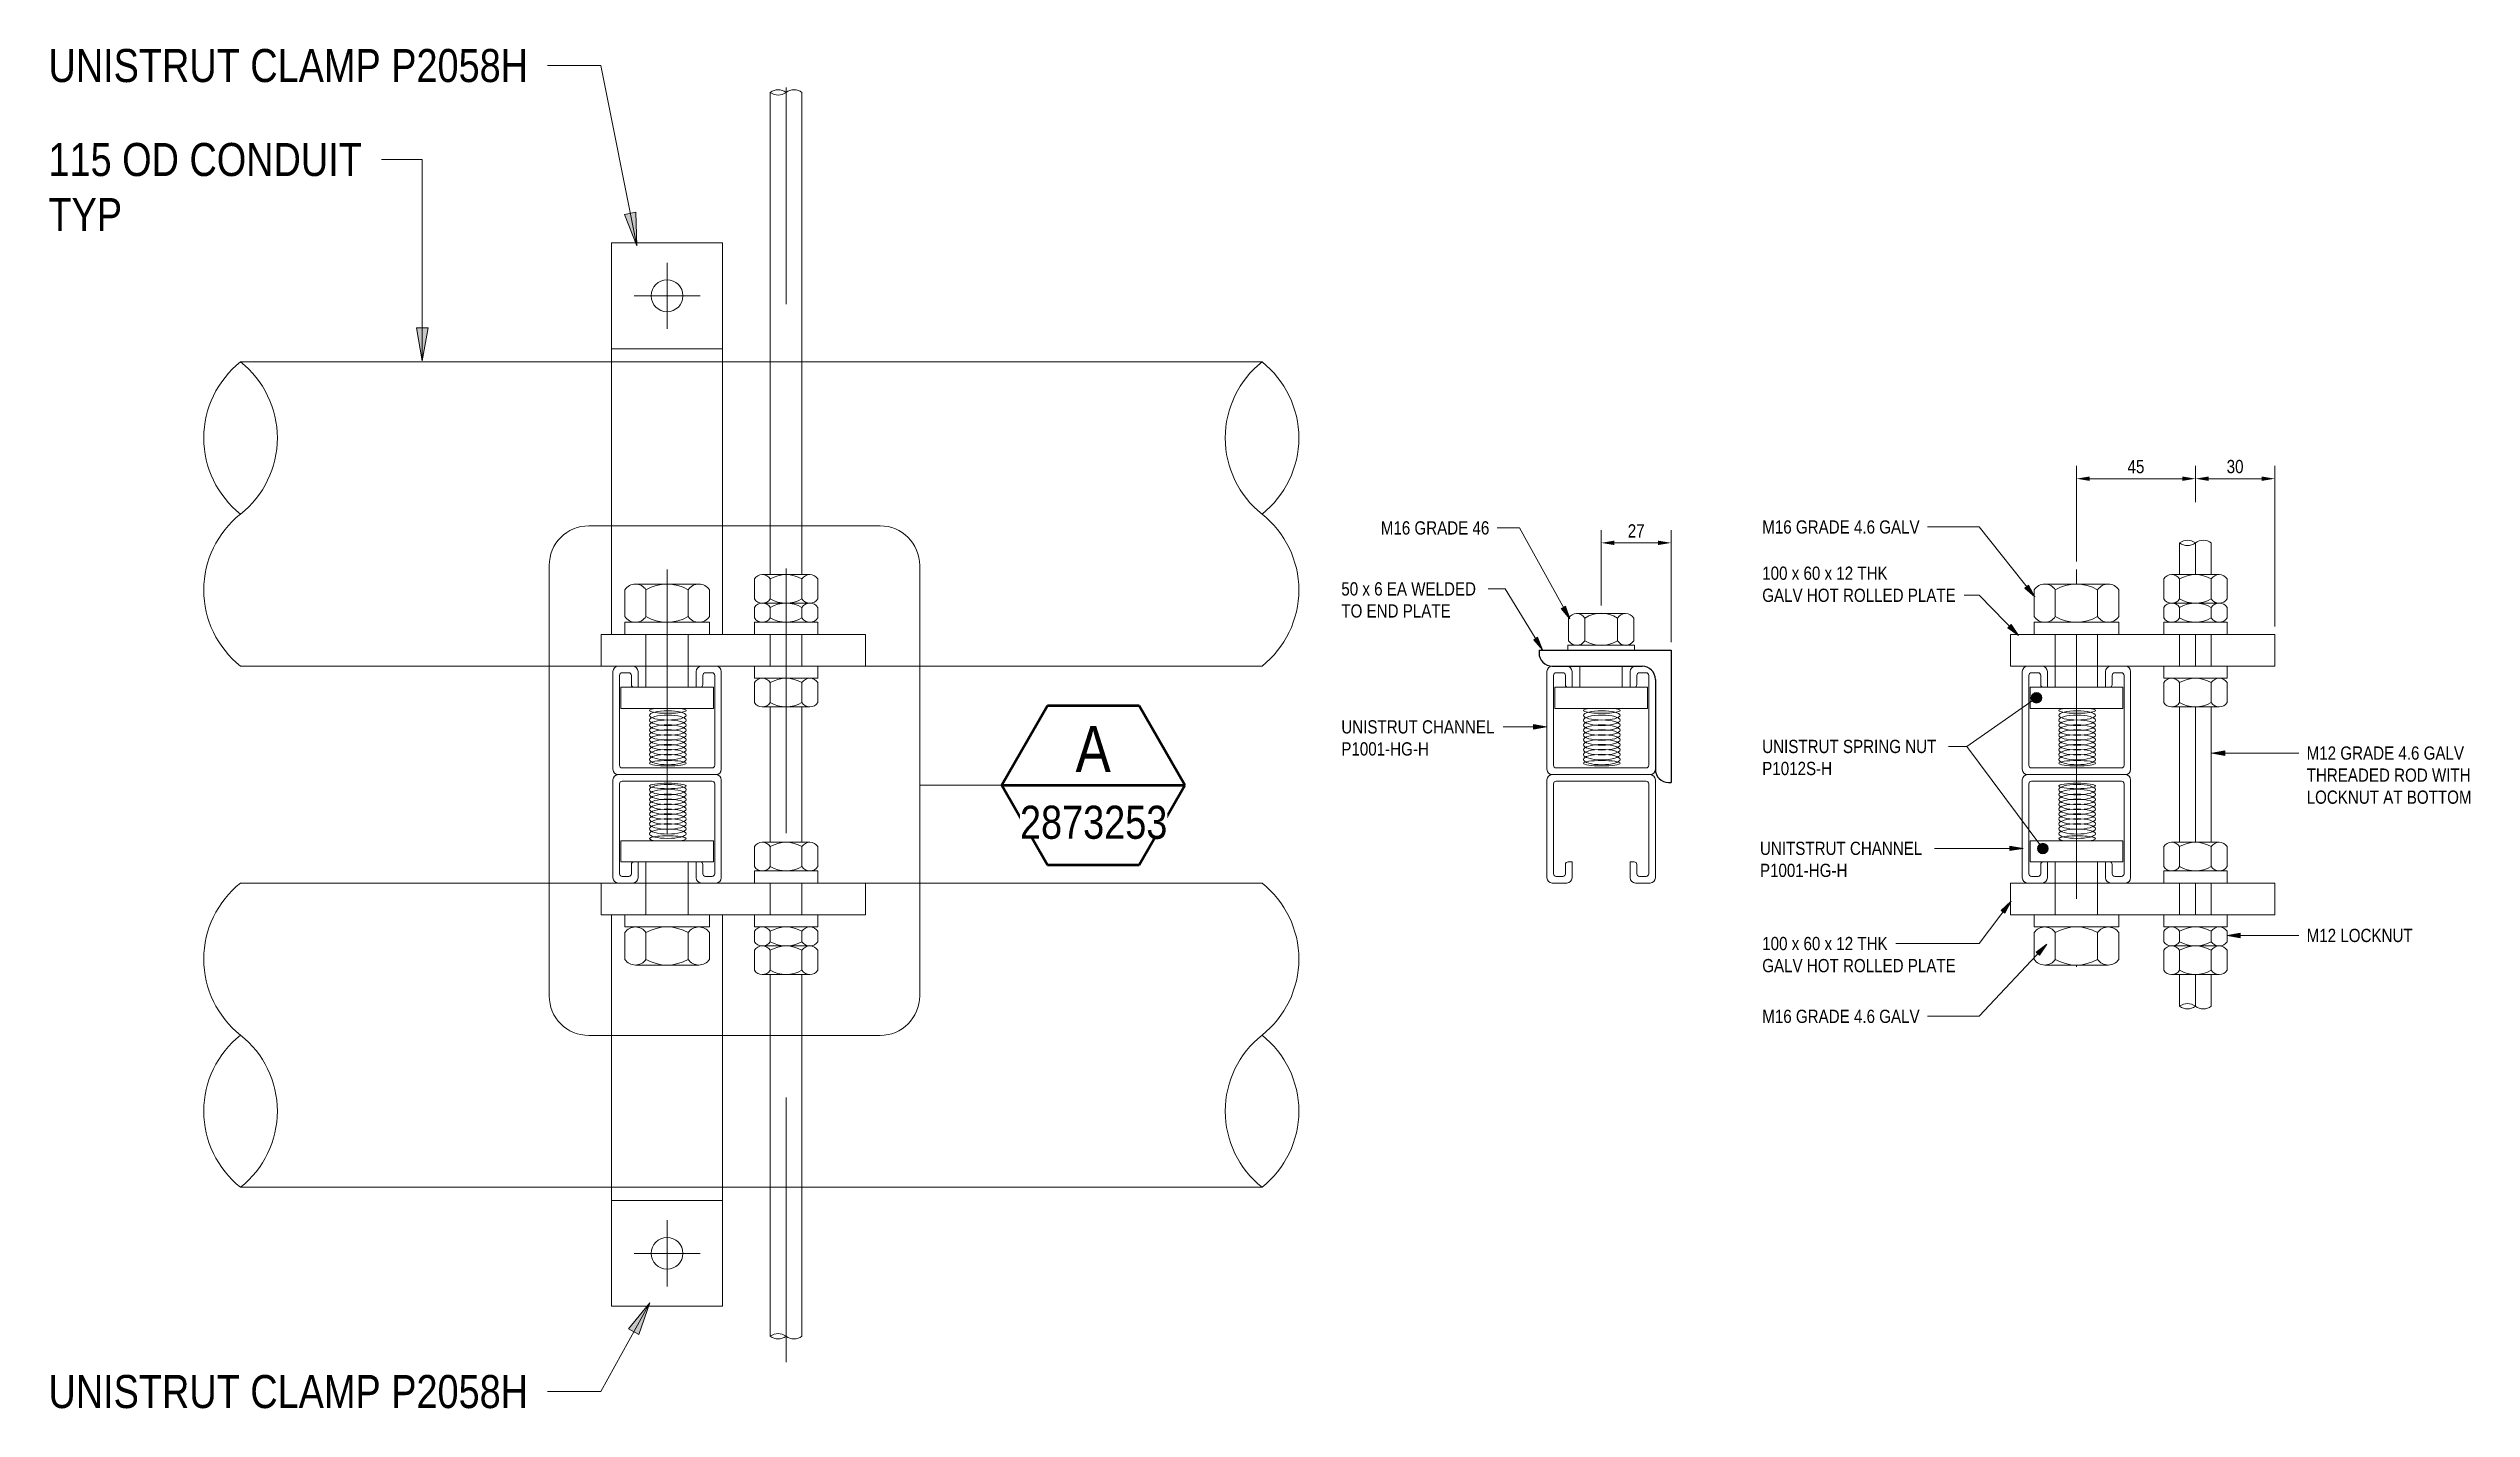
# Model space of a CAD drawing. Header units: metres. Extents: x 0.2 to 14.6, y -2.3 to 5.5.
# Drawn here: x 12.781 to 13.697, y 2.418 to 2.932 of the extents above; entities that cross this region are included whole.
import ezdxf

# ---------------------------------------------------------------- set-up
doc = ezdxf.new("R2010")
doc.units = ezdxf.units.M
doc.linetypes.add('JacobsCenter', pattern=[0.015, 0.009, -0.0015, 0.003, -0.0015])
doc.linetypes.add('JacobsDash', pattern=[0.0045, 0.003, -0.0015])
doc.layers.get('Defpoints').update_dxf_attribs({"color": 41})
for name, color, linetype, lineweight in [('A-ANNO-DIMS', 7, 'Continuous', 9), ('A-ANNO-SYMB', 7, 'Continuous', 9), ('A-DETL', 7, 'Continuous', 13), ('A-DETL-GENF', 7, 'Continuous', 9), ('G-ANNO-TEXT', 7, 'Continuous', 9)]:
    doc.layers.add(name, color=color, linetype=linetype, lineweight=lineweight)
doc.styles.add('Arial Narrow_1', font='ARIALN.TTF', dxfattribs={"height": 0.005})
doc.styles.add('Arial Narrow_4', font='ARIALN.TTF', dxfattribs={"height": 0.0125})
doc.styles.add('Arial Narrow_5', font='ARIALN.TTF', dxfattribs={"height": 0.0175})
doc.dimstyles.new('Dimension_Standard_T__mm__2', dxfattribs={"dimscale": 0.3048, "dimtxt": 0.005117, "dimasz": 0.016404, "dimexe": 0.015748, "dimexo": 0.009843, "dimgap": 0.006562, "dimtad": 1, "dimdec": 0, "dimlfac": 1000, "dimzin": 0, "dimdsep": 46, "dimtxsty": 'Arial Narrow_1', "dimsah": 1, "dimcen": 0.09, "dimaunit": 1, "dimadec": 4, "dimazin": 0, "dimtfac": 1, "dimtdec": 4, "dimtix": 1, "dimtmove": 0, "dimatfit": 3, "dimfxl": 1, "dimtvp": 1, "dimtolj": 1, "dimtzin": 0, "dimlwd": 18, "dimlwe": 18, "dimarcsym": 2})

msp = doc.modelspace()

# ---------------------------------------------------------------- texts
at = {"layer": 'G-ANNO-TEXT', "attachment_point": 1, "bg_fill": 3, "box_fill_scale": 1, "bg_fill_color": 256, "bg_fill_transparency": 0}
for s, insert, char_height, style in [('UNISTRUT CLAMP P2058H', (12.78063, 2.93182), 0.0125, 'Arial Narrow_4'), ('115 OD CONDUIT', (12.78063, 2.89629), 0.0125, 'Arial Narrow_4'), ('TYP', (12.78063, 2.87545), 0.0125, 'Arial Narrow_4'), ('100 x 60 x 12 THK', (13.42879, 2.73614), 0.005, 'Arial Narrow_1'), ('UNISTRUT CLAMP P2058H', (12.78063, 2.43053), 0.0125, 'Arial Narrow_4')]:
    msp.add_mtext(s, dxfattribs=dict(at, insert=insert, char_height=char_height, style=style))

# ---------------------------------------------------------------- blocks, each defined once
blk = doc.blocks.new('BoltNutElevation - Nut-8397138-DRG-2873253 - SECTION 2 - UNISTRUT')
at = {"layer": 'A-DETL-GENF', "lineweight": 13}
for p, q in [((0.00161, 0.012), (0.00919, 0.012)), ((0.00161, 0.006), (0.00919, 0.006)), ((0.0108, 0.009), (0.0108, -0.009)), ((0.00161, -0.006), (0.00919, -0.006)), ((0.00161, -0.012), (0.00919, -0.012))]:
    blk.add_line(p, q, dxfattribs=at)
for centre, radius, start, end in [((0.0036, 0.009), 0.0036, 123.55731, 236.44269), ((0.0072, 0.009), 0.0036, 303.55731, 56.44269), ((0.012, 0), 0.012, 150, 210), ((-0.0012, 0), 0.012, 330, 30), ((0.0036, -0.009), 0.0036, 123.6912, 236.44269), ((0.0072, -0.009), 0.0036, 303.55731, 56.3088)]:
    blk.add_arc(centre, radius, start, end, dxfattribs=at)
blk = doc.blocks.new('BoltThinNutElevation - ThinNut-8397140-DRG-2873253 - SECTION 2 - UNISTRUT')
at = {"layer": 'A-DETL-GENF', "lineweight": 13}
for p, q in [((0.00161, 0.012), (0.00559, 0.012)), ((0.00161, 0.006), (0.00559, 0.006)), ((0.0072, 0.009), (0.0072, -0.009)), ((0.00161, -0.006), (0.00559, -0.006)), ((0.00161, -0.012), (0.00559, -0.012))]:
    blk.add_line(p, q, dxfattribs=at)
for centre, radius, start, end in [((0.0036, 0.009), 0.0036, 123.55731, 236.44269), ((0.0036, 0.009), 0.0036, 303.55731, 56.44269), ((0.012, 0), 0.012, 150, 210), ((-0.0048, 0), 0.012, 330, 30), ((0.0036, -0.009), 0.0036, 123.6912, 236.44269), ((0.0036, -0.009), 0.0036, 303.55731, 56.3088)]:
    blk.add_arc(centre, radius, start, end, dxfattribs=at)
blk = doc.blocks.new('BoltWasherElevation - Washer-8397142-DRG-2873253 - SECTION 2 - UNISTRUT')
at = {"layer": 'A-DETL-GENF', "lineweight": 13}
for p, q in [((0.0046, 0.012), (0, 0.012)), ((0, 0.012), (0, -0.012)), ((0.0046, -0.012), (0.0046, 0.012)), ((0, -0.012), (0.0046, -0.012))]:
    blk.add_line(p, q, dxfattribs=at)
blk = doc.blocks.new('BoltWasherElevation - Washer-8397144-DRG-2873253 - SECTION 2 - UNISTRUT')
at = {"layer": 'A-DETL-GENF', "lineweight": 13}
for p, q in [((0.0046, 0.012), (0, 0.012)), ((0, 0.012), (0, -0.012)), ((0.0046, 0.009), (0.0046, 0.012)), ((0.0046, -0.012), (0.0046, -0.009)), ((0, -0.012), (0.0046, -0.012))]:
    blk.add_line(p, q, dxfattribs=at)
blk = doc.blocks.new('BoltNutElevation - Nut-V3-DRG-2873253 - SECTION 2 - UNISTRUT')
at = {"layer": 'A-DETL-GENF', "lineweight": 13}
for p, q in [((0.00161, 0.012), (0.00919, 0.012)), ((0, 0.009), (0, -0.009)), ((0.00161, 0.006), (0.00919, 0.006)), ((0.0108, 0.009), (0.0108, -0.009)), ((0.00161, -0.006), (0.00919, -0.006)), ((0.00161, -0.012), (0.00919, -0.012))]:
    blk.add_line(p, q, dxfattribs=at)
for centre, radius, start, end in [((0.0036, 0.009), 0.0036, 123.55731, 236.44269), ((0.0072, 0.009), 0.0036, 303.55731, 56.44269), ((0.012, 0), 0.012, 150, 210), ((-0.0012, 0), 0.012, 330, 30), ((0.0036, -0.009), 0.0036, 123.6912, 236.44269), ((0.0072, -0.009), 0.0036, 303.55731, 56.3088)]:
    blk.add_arc(centre, radius, start, end, dxfattribs=at)
blk = doc.blocks.new('BoltNutElevation - Nut-8397151-DRG-2873253 - SECTION 2 - UNISTRUT')
at = {"layer": 'A-DETL-GENF', "lineweight": 13}
for p, q in [((0.00161, 0.012), (0.00919, 0.012)), ((0.00161, 0.006), (0.00919, 0.006)), ((0.0108, -0.009), (0.0108, 0.009)), ((0.00161, -0.006), (0.00919, -0.006)), ((0.00161, -0.012), (0.00919, -0.012))]:
    blk.add_line(p, q, dxfattribs=at)
for centre, radius, start, end in [((0.0036, 0.009), 0.0036, 123.55731, 236.3088), ((0.0072, 0.009), 0.0036, 303.6912, 56.44269), ((0.012, 0), 0.012, 150, 210), ((-0.0012, 0), 0.012, 330, 30), ((0.0036, -0.009), 0.0036, 123.55731, 236.44269), ((0.0072, -0.009), 0.0036, 303.55731, 56.44269)]:
    blk.add_arc(centre, radius, start, end, dxfattribs=at)
blk = doc.blocks.new('BoltThinNutElevation - ThinNut-8397152-DRG-2873253 - SECTION 2 - UNISTRUT')
at = {"layer": 'A-DETL-GENF', "lineweight": 13}
for p, q in [((0.00161, 0.012), (0.00559, 0.012)), ((0.00161, 0.006), (0.00559, 0.006)), ((0.0072, -0.009), (0.0072, 0.009)), ((0.00161, -0.006), (0.00559, -0.006)), ((0.00161, -0.012), (0.00559, -0.012))]:
    blk.add_line(p, q, dxfattribs=at)
for centre, radius, start, end in [((0.0036, 0.009), 0.0036, 123.55731, 236.3088), ((0.0036, 0.009), 0.0036, 303.6912, 56.44269), ((0.012, 0), 0.012, 150, 210), ((-0.0048, 0), 0.012, 330, 30), ((0.0036, -0.009), 0.0036, 123.55731, 236.44269), ((0.0036, -0.009), 0.0036, 303.55731, 56.44269)]:
    blk.add_arc(centre, radius, start, end, dxfattribs=at)
blk = doc.blocks.new('BoltWasherElevation - Washer-V4-DRG-2873253 - SECTION 2 - UNISTRUT')
at = {"layer": 'A-DETL-GENF', "lineweight": 13}
for p, q in [((0.0046, 0.012), (0, 0.012)), ((0, 0.012), (0, -0.012)), ((0.0046, -0.012), (0.0046, 0.012)), ((0, -0.012), (0.0046, -0.012))]:
    blk.add_line(p, q, dxfattribs=at)
blk = doc.blocks.new('BoltWasherElevation - Washer-V5-DRG-2873253 - SECTION 2 - UNISTRUT')
at = {"layer": 'A-DETL-GENF', "lineweight": 13}
for p, q in [((0.0046, 0.012), (0, 0.012)), ((0, 0.012), (0, -0.012)), ((0.0046, 0.009), (0.0046, 0.012)), ((0.0046, -0.012), (0.0046, -0.009)), ((0, -0.012), (0.0046, -0.012))]:
    blk.add_line(p, q, dxfattribs=at)
blk = doc.blocks.new('BoltNutElevation - Nut-V6-DRG-2873253 - SECTION 2 - UNISTRUT')
at = {"layer": 'A-DETL-GENF', "lineweight": 13}
for p, q in [((0.00161, 0.012), (0.00919, 0.012)), ((0, -0.009), (0, 0.009)), ((0.00161, 0.006), (0.00919, 0.006)), ((0.0108, -0.009), (0.0108, 0.009)), ((0.00161, -0.006), (0.00919, -0.006)), ((0.00161, -0.012), (0.00919, -0.012))]:
    blk.add_line(p, q, dxfattribs=at)
for centre, radius, start, end in [((0.0036, 0.009), 0.0036, 123.55731, 236.3088), ((0.0072, 0.009), 0.0036, 303.6912, 56.44269), ((0.012, 0), 0.012, 150, 210), ((-0.0012, 0), 0.012, 330, 30), ((0.0036, -0.009), 0.0036, 123.55731, 236.44269), ((0.0072, -0.009), 0.0036, 303.55731, 56.44269)]:
    blk.add_arc(centre, radius, start, end, dxfattribs=at)
blk = doc.blocks.new('BoltNutElevation - Nut-8397165-DRG-2873253 - SECTION 2 - UNISTRUT')
at = {"layer": 'A-DETL-GENF', "lineweight": 13}
for p, q in [((0.00215, 0.016), (0.01225, 0.016)), ((0.0144, -0.012), (0.0144, 0.012)), ((0.00214, 0.008), (0.01226, 0.008)), ((0.00214, -0.008), (0.01226, -0.008)), ((0.00215, -0.016), (0.01225, -0.016))]:
    blk.add_line(p, q, dxfattribs=at)
for centre, radius, start, end in [((0.0048, 0.012), 0.0048, 123.55731, 236.34223), ((0.0096, 0.012), 0.0048, 303.65777, 56.44269), ((0.016, 0), 0.016, 150, 210), ((-0.0016, 0), 0.016, 330, 30), ((0.0048, -0.012), 0.0048, 123.55731, 236.44269), ((0.0096, -0.012), 0.0048, 303.55731, 56.44269)]:
    blk.add_arc(centre, radius, start, end, dxfattribs=at)
blk = doc.blocks.new('BoltWasherElevation - Washer-8397167-DRG-2873253 - SECTION 2 - UNISTRUT')
at = {"layer": 'A-DETL-GENF', "lineweight": 13}
for p, q in [((0.0046, 0.016), (0, 0.016)), ((0, 0.016), (0, -0.016)), ((0.0046, -0.016), (0.0046, 0.016)), ((0, -0.016), (0.0046, -0.016))]:
    blk.add_line(p, q, dxfattribs=at)
blk = doc.blocks.new('BoltNutElevation - Nut-8066475-DRG-2873253 - SECTION 2 - UNISTRUT')
at = {"layer": 'A-DETL-GENF', "lineweight": 13}
for p, q in [((0.00215, 0.016), (0.01225, 0.016)), ((0.0144, 0.012), (0.0144, -0.012)), ((0.00214, 0.008), (0.01226, 0.008)), ((0.00214, -0.008), (0.01226, -0.008)), ((0.00215, -0.016), (0.01225, -0.016))]:
    blk.add_line(p, q, dxfattribs=at)
for centre, radius, start, end in [((0.0048, 0.012), 0.0048, 123.55731, 236.44269), ((0.0096, 0.012), 0.0048, 303.55731, 56.44269), ((0.016, 0), 0.016, 150, 210), ((-0.0016, 0), 0.016, 330, 30), ((0.0048, -0.012), 0.0048, 123.65777, 236.44269), ((0.0096, -0.012), 0.0048, 303.55731, 56.34223)]:
    blk.add_arc(centre, radius, start, end, dxfattribs=at)
blk = doc.blocks.new('BoltWasherElevation - Washer-8397170-DRG-2873253 - SECTION 2 - UNISTRUT')
at = {"layer": 'A-DETL-GENF', "lineweight": 13}
for p, q in [((0.0046, 0.016), (0, 0.016)), ((0, 0.016), (0, -0.016)), ((0.0046, -0.016), (0.0046, 0.016)), ((0, -0.016), (0.0046, -0.016))]:
    blk.add_line(p, q, dxfattribs=at)
blk = doc.blocks.new('CS_DET_Pile-Column_BreakLine - CS_Tubular BreakLine-8853327-DRG-2873253 - SECTION 2 - UNISTRUT')
at = {"layer": 'A-DETL-GENF', "lineweight": 18}
for centre, start, end in [((0.003, 0.00416), 232.95733, 307.04267), ((0.009, -0.00379), 52.95733, 127.04267), ((0.009, 0.00416), 232.95733, 307.04267)]:
    blk.add_arc(centre, 0.00498, start, end, dxfattribs=at)
blk = doc.blocks.new('CS_DET_Pile-Column_BreakLine - CS_Tubular BreakLine-8853279-DRG-2873253 - SECTION 2 - UNISTRUT')
at = {"layer": 'A-DETL-GENF', "lineweight": 18}
for centre, start, end in [((0.003, -0.00416), 52.95733, 127.04267), ((0.009, -0.00416), 52.95733, 127.04267), ((0.009, 0.00379), 232.95733, 307.04267)]:
    blk.add_arc(centre, 0.00498, start, end, dxfattribs=at)
blk = doc.blocks.new('BoltNutElevation - Nut-8397138-DRG-2873253 - DETAIL A - UNISTRUT')
at = {"layer": 'A-DETL-GENF', "lineweight": 13}
for p, q in [((0.00161, 0.012), (0.00919, 0.012)), ((0.00161, 0.006), (0.00919, 0.006)), ((0.0108, 0.009), (0.0108, -0.009)), ((0.00161, -0.006), (0.00919, -0.006)), ((0.00161, -0.012), (0.00919, -0.012))]:
    blk.add_line(p, q, dxfattribs=at)
for centre, radius, start, end in [((0.0036, 0.009), 0.0036, 123.55731, 236.44269), ((0.0072, 0.009), 0.0036, 303.55731, 56.44269), ((0.012, 0), 0.012, 150, 210), ((-0.0012, 0), 0.012, 330, 30), ((0.0036, -0.009), 0.0036, 123.6912, 236.44269), ((0.0072, -0.009), 0.0036, 303.55731, 56.3088)]:
    blk.add_arc(centre, radius, start, end, dxfattribs=at)
blk = doc.blocks.new('BoltThinNutElevation - ThinNut-8397140-DRG-2873253 - DETAIL A - UNISTRUT')
at = {"layer": 'A-DETL-GENF', "lineweight": 13}
for p, q in [((0.00161, 0.012), (0.00559, 0.012)), ((0.00161, 0.006), (0.00559, 0.006)), ((0.0072, 0.009), (0.0072, -0.009)), ((0.00161, -0.006), (0.00559, -0.006)), ((0.00161, -0.012), (0.00559, -0.012))]:
    blk.add_line(p, q, dxfattribs=at)
for centre, radius, start, end in [((0.0036, 0.009), 0.0036, 123.55731, 236.44269), ((0.0036, 0.009), 0.0036, 303.55731, 56.44269), ((0.012, 0), 0.012, 150, 210), ((-0.0048, 0), 0.012, 330, 30), ((0.0036, -0.009), 0.0036, 123.6912, 236.44269), ((0.0036, -0.009), 0.0036, 303.55731, 56.3088)]:
    blk.add_arc(centre, radius, start, end, dxfattribs=at)
blk = doc.blocks.new('BoltWasherElevation - Washer-8397142-DRG-2873253 - DETAIL A - UNISTRUT')
at = {"layer": 'A-DETL-GENF', "lineweight": 13}
for p, q in [((0.0046, 0.012), (0, 0.012)), ((0, 0.012), (0, -0.012)), ((0.0046, -0.012), (0.0046, 0.012)), ((0, -0.012), (0.0046, -0.012))]:
    blk.add_line(p, q, dxfattribs=at)
blk = doc.blocks.new('BoltWasherElevation - Washer-8397144-DRG-2873253 - DETAIL A - UNISTRUT')
at = {"layer": 'A-DETL-GENF', "lineweight": 13}
for p, q in [((0.0046, 0.012), (0, 0.012)), ((0, 0.012), (0, -0.012)), ((0.0046, 0.009), (0.0046, 0.012)), ((0.0046, -0.012), (0.0046, -0.009)), ((0, -0.012), (0.0046, -0.012))]:
    blk.add_line(p, q, dxfattribs=at)
blk = doc.blocks.new('BoltNutElevation - Nut-V7-DRG-2873253 - DETAIL A - UNISTRUT')
at = {"layer": 'A-DETL-GENF', "lineweight": 13}
for p, q in [((0.00161, 0.012), (0.00919, 0.012)), ((0, 0.009), (0, -0.009)), ((0.00161, 0.006), (0.00919, 0.006)), ((0.0108, 0.009), (0.0108, -0.009)), ((0.00161, -0.006), (0.00919, -0.006)), ((0.00161, -0.012), (0.00919, -0.012))]:
    blk.add_line(p, q, dxfattribs=at)
for centre, radius, start, end in [((0.0036, 0.009), 0.0036, 123.55731, 236.44269), ((0.0072, 0.009), 0.0036, 303.55731, 56.44269), ((0.012, 0), 0.012, 150, 210), ((-0.0012, 0), 0.012, 330, 30), ((0.0036, -0.009), 0.0036, 123.6912, 236.44269), ((0.0072, -0.009), 0.0036, 303.55731, 56.3088)]:
    blk.add_arc(centre, radius, start, end, dxfattribs=at)
blk = doc.blocks.new('BoltNutElevation - Nut-8397151-DRG-2873253 - DETAIL A - UNISTRUT')
at = {"layer": 'A-DETL-GENF', "lineweight": 13}
for p, q in [((0.00161, 0.012), (0.00919, 0.012)), ((0.00161, 0.006), (0.00919, 0.006)), ((0.0108, -0.009), (0.0108, 0.009)), ((0.00161, -0.006), (0.00919, -0.006)), ((0.00161, -0.012), (0.00919, -0.012))]:
    blk.add_line(p, q, dxfattribs=at)
for centre, radius, start, end in [((0.0036, 0.009), 0.0036, 123.55731, 236.3088), ((0.0072, 0.009), 0.0036, 303.6912, 56.44269), ((0.012, 0), 0.012, 150, 210), ((-0.0012, 0), 0.012, 330, 30), ((0.0036, -0.009), 0.0036, 123.55731, 236.44269), ((0.0072, -0.009), 0.0036, 303.55731, 56.44269)]:
    blk.add_arc(centre, radius, start, end, dxfattribs=at)
blk = doc.blocks.new('BoltThinNutElevation - ThinNut-8397152-DRG-2873253 - DETAIL A - UNISTRUT')
at = {"layer": 'A-DETL-GENF', "lineweight": 13}
for p, q in [((0.00161, 0.012), (0.00559, 0.012)), ((0.00161, 0.006), (0.00559, 0.006)), ((0.0072, -0.009), (0.0072, 0.009)), ((0.00161, -0.006), (0.00559, -0.006)), ((0.00161, -0.012), (0.00559, -0.012))]:
    blk.add_line(p, q, dxfattribs=at)
for centre, radius, start, end in [((0.0036, 0.009), 0.0036, 123.55731, 236.3088), ((0.0036, 0.009), 0.0036, 303.6912, 56.44269), ((0.012, 0), 0.012, 150, 210), ((-0.0048, 0), 0.012, 330, 30), ((0.0036, -0.009), 0.0036, 123.55731, 236.44269), ((0.0036, -0.009), 0.0036, 303.55731, 56.44269)]:
    blk.add_arc(centre, radius, start, end, dxfattribs=at)
blk = doc.blocks.new('BoltWasherElevation - Washer-V8-DRG-2873253 - DETAIL A - UNISTRUT')
at = {"layer": 'A-DETL-GENF', "lineweight": 13}
for p, q in [((0.0046, 0.012), (0, 0.012)), ((0, 0.012), (0, -0.012)), ((0.0046, -0.012), (0.0046, 0.012)), ((0, -0.012), (0.0046, -0.012))]:
    blk.add_line(p, q, dxfattribs=at)
blk = doc.blocks.new('BoltWasherElevation - Washer-V9-DRG-2873253 - DETAIL A - UNISTRUT')
at = {"layer": 'A-DETL-GENF', "lineweight": 13}
for p, q in [((0.0046, 0.012), (0, 0.012)), ((0, 0.012), (0, -0.012)), ((0.0046, 0.009), (0.0046, 0.012)), ((0.0046, -0.012), (0.0046, -0.009)), ((0, -0.012), (0.0046, -0.012))]:
    blk.add_line(p, q, dxfattribs=at)
blk = doc.blocks.new('BoltNutElevation - Nut-V10-DRG-2873253 - DETAIL A - UNISTRUT')
at = {"layer": 'A-DETL-GENF', "lineweight": 13}
for p, q in [((0.00161, 0.012), (0.00919, 0.012)), ((0, -0.009), (0, 0.009)), ((0.00161, 0.006), (0.00919, 0.006)), ((0.0108, -0.009), (0.0108, 0.009)), ((0.00161, -0.006), (0.00919, -0.006)), ((0.00161, -0.012), (0.00919, -0.012))]:
    blk.add_line(p, q, dxfattribs=at)
for centre, radius, start, end in [((0.0036, 0.009), 0.0036, 123.55731, 236.3088), ((0.0072, 0.009), 0.0036, 303.6912, 56.44269), ((0.012, 0), 0.012, 150, 210), ((-0.0012, 0), 0.012, 330, 30), ((0.0036, -0.009), 0.0036, 123.55731, 236.44269), ((0.0072, -0.009), 0.0036, 303.55731, 56.44269)]:
    blk.add_arc(centre, radius, start, end, dxfattribs=at)
blk = doc.blocks.new('CS_DET_Pile-Column_BreakLine - CS_Tubular BreakLine-8397154-DRG-2873253 - DETAIL A - UNISTRUT')
at = {"layer": 'A-DETL-GENF', "lineweight": 18}
for centre, start, end in [((0.003, 0.00416), 232.95733, 307.04267), ((0.009, -0.00379), 52.95733, 127.04267), ((0.009, 0.00416), 232.95733, 307.04267)]:
    blk.add_arc(centre, 0.00498, start, end, dxfattribs=at)
blk = doc.blocks.new('CS_DET_Pile-Column_BreakLine - CS_Tubular BreakLine-8397158-DRG-2873253 - DETAIL A - UNISTRUT')
at = {"layer": 'A-DETL-GENF', "lineweight": 18}
for centre, start, end in [((0.003, -0.00416), 52.95733, 127.04267), ((0.009, -0.00416), 52.95733, 127.04267), ((0.009, 0.00379), 232.95733, 307.04267)]:
    blk.add_arc(centre, 0.00498, start, end, dxfattribs=at)
blk = doc.blocks.new('BoltNutElevation - Nut-8397165-DRG-2873253 - DETAIL A - UNISTRUT')
at = {"layer": 'A-DETL-GENF', "lineweight": 13}
for p, q in [((0.00215, 0.016), (0.01225, 0.016)), ((0.0144, -0.012), (0.0144, 0.012)), ((0.00214, 0.008), (0.01226, 0.008)), ((0.00214, -0.008), (0.01226, -0.008)), ((0.00215, -0.016), (0.01225, -0.016))]:
    blk.add_line(p, q, dxfattribs=at)
for centre, radius, start, end in [((0.0048, 0.012), 0.0048, 123.55731, 236.34223), ((0.0096, 0.012), 0.0048, 303.65777, 56.44269), ((0.016, 0), 0.016, 150, 210), ((-0.0016, 0), 0.016, 330, 30), ((0.0048, -0.012), 0.0048, 123.55731, 236.44269), ((0.0096, -0.012), 0.0048, 303.55731, 56.44269)]:
    blk.add_arc(centre, radius, start, end, dxfattribs=at)
blk = doc.blocks.new('BoltWasherElevation - Washer-8397167-DRG-2873253 - DETAIL A - UNISTRUT')
at = {"layer": 'A-DETL-GENF', "lineweight": 13}
for p, q in [((0.0046, 0.016), (0, 0.016)), ((0, 0.016), (0, -0.016)), ((0.0046, -0.016), (0.0046, 0.016)), ((0, -0.016), (0.0046, -0.016))]:
    blk.add_line(p, q, dxfattribs=at)
blk = doc.blocks.new('BoltNutElevation - Nut-8066475-DRG-2873253 - DETAIL A - UNISTRUT')
at = {"layer": 'A-DETL-GENF', "lineweight": 13}
for p, q in [((0.00215, 0.016), (0.01225, 0.016)), ((0.0144, 0.012), (0.0144, -0.012)), ((0.00214, 0.008), (0.01226, 0.008)), ((0.00214, -0.008), (0.01226, -0.008)), ((0.00215, -0.016), (0.01225, -0.016))]:
    blk.add_line(p, q, dxfattribs=at)
for centre, radius, start, end in [((0.0048, 0.012), 0.0048, 123.55731, 236.44269), ((0.0096, 0.012), 0.0048, 303.55731, 56.44269), ((0.016, 0), 0.016, 150, 210), ((-0.0016, 0), 0.016, 330, 30), ((0.0048, -0.012), 0.0048, 123.65777, 236.44269), ((0.0096, -0.012), 0.0048, 303.55731, 56.34223)]:
    blk.add_arc(centre, radius, start, end, dxfattribs=at)
blk = doc.blocks.new('BoltWasherElevation - Washer-8397170-DRG-2873253 - DETAIL A - UNISTRUT')
at = {"layer": 'A-DETL-GENF', "lineweight": 13}
for p, q in [((0.0046, 0.016), (0, 0.016)), ((0, 0.016), (0, -0.016)), ((0.0046, -0.016), (0.0046, 0.016)), ((0, -0.016), (0.0046, -0.016))]:
    blk.add_line(p, q, dxfattribs=at)
blk = doc.blocks.new('Drafting View - SheetRef-4900799-DRG-2873253 - SECTION 2 - UNISTRUT')
at = {"layer": 'A-ANNO-SYMB', "lineweight": 50}
for p, q in [((-0.00346, 0.006), (-0.00693, 0)), ((0.00346, 0.006), (-0.00346, 0.006)), ((0.00693, 0), (0.00346, 0.006)), ((-0.00693, 0), (0.00693, 0)), ((-0.00693, 0), (-0.00347, -0.006)), ((0.00346, -0.006), (0.00693, 0)), ((-0.00347, -0.006), (0.00346, -0.006))]:
    blk.add_line(p, q, dxfattribs=at)
blk = doc.blocks.new('DIMBLOCK25-DRG-2873253 - SECTION 3 - UNISTRUT')
at = {"layer": 'A-ANNO-DIMS', "color": 0, "lineweight": 18, "transparency": 16777216}
for p, q in [((13.36787, 2.72138), (13.36787, 2.74992)), ((13.39437, 2.70751), (13.39437, 2.74992)), ((13.37287, 2.74512), (13.38937, 2.74512))]:
    blk.add_line(p, q, dxfattribs=at)
at = {"layer": 'A-ANNO-DIMS', "color": 0, "transparency": 16777216}
for points in [[(13.37287, 2.74595), (13.37287, 2.74428), (13.36787, 2.74512)], [(13.38937, 2.74595), (13.38937, 2.74428), (13.39437, 2.74512)]]:
    blk.add_solid(points, dxfattribs=at)
at = {"layer": 'Defpoints', "color": 0, "transparency": 16777216}
for p in [(13.39437, 2.74512), (13.36787, 2.71838), (13.39437, 2.70451)]:
    blk.add_point(p, dxfattribs=at)
at = {"layer": 'A-ANNO-DIMS', "color": 0, "lineweight": 18, "transparency": 16777216, "insert": (13.38112, 2.74963), "char_height": 0.005, "width": 0.0076026, "attachment_point": 5, "style": 'Arial Narrow_1'}
blk.add_mtext('\\A1;27', dxfattribs=at)
blk = doc.blocks.new('DIMBLOCK26-DRG-2873253 - DETAIL A - UNISTRUT')
at = {"layer": 'A-ANNO-DIMS', "color": 0, "lineweight": 18, "transparency": 16777216}
for p, q in [((13.54764, 2.73808), (13.54764, 2.77417)), ((13.55264, 2.76937), (13.58764, 2.76937)), ((13.59264, 2.76051), (13.59264, 2.77417))]:
    blk.add_line(p, q, dxfattribs=at)
at = {"layer": 'A-ANNO-DIMS', "color": 0, "transparency": 16777216}
for points in [[(13.55264, 2.77021), (13.55264, 2.76854), (13.54764, 2.76937)], [(13.58764, 2.77021), (13.58764, 2.76854), (13.59264, 2.76937)]]:
    blk.add_solid(points, dxfattribs=at)
at = {"layer": 'Defpoints', "color": 0, "transparency": 16777216}
for p in [(13.59264, 2.76937), (13.59264, 2.75751), (13.54764, 2.73508)]:
    blk.add_point(p, dxfattribs=at)
at = {"layer": 'A-ANNO-DIMS', "color": 0, "lineweight": 18, "transparency": 16777216, "insert": (13.57014, 2.77391), "char_height": 0.005, "width": 0.0076026, "attachment_point": 5, "style": 'Arial Narrow_1'}
blk.add_mtext('\\A1;45', dxfattribs=at)
blk = doc.blocks.new('DIMBLOCK27-DRG-2873253 - DETAIL A - UNISTRUT')
at = {"layer": 'A-ANNO-DIMS', "color": 0, "lineweight": 18, "transparency": 16777216}
for p, q in [((13.59264, 2.76051), (13.59264, 2.77417)), ((13.59764, 2.76937), (13.61764, 2.76937)), ((13.62264, 2.71351), (13.62264, 2.77417))]:
    blk.add_line(p, q, dxfattribs=at)
at = {"layer": 'A-ANNO-DIMS', "color": 0, "transparency": 16777216}
for points in [[(13.59764, 2.77021), (13.59764, 2.76854), (13.59264, 2.76937)], [(13.61764, 2.77021), (13.61764, 2.76854), (13.62264, 2.76937)]]:
    blk.add_solid(points, dxfattribs=at)
at = {"layer": 'Defpoints', "color": 0, "transparency": 16777216}
for p in [(13.62264, 2.76937), (13.59264, 2.75751), (13.62264, 2.71051)]:
    blk.add_point(p, dxfattribs=at)
at = {"layer": 'A-ANNO-DIMS', "color": 0, "lineweight": 18, "transparency": 16777216, "insert": (13.60764, 2.77393), "char_height": 0.005, "width": 0.0076026, "attachment_point": 5, "style": 'Arial Narrow_1'}
blk.add_mtext('\\A1;30', dxfattribs=at)

# ---------------------------------------------------------------- dimensions: what is measured, and where the dimension line sits
at = {"layer": 'A-ANNO-DIMS', "lineweight": 18}
for base, p1, p2, override, picture, middle in [((13.59264, 2.76937), (13.54764, 2.73508), (13.59264, 2.75751), {"dimpost": '<>', "dimfxl": 0.050283}, 'DIMBLOCK26-DRG-2873253 - DETAIL A - UNISTRUT', (13.57014, 2.77391)), ((13.62264, 2.76937), (13.59264, 2.75751), (13.62264, 2.71051), {"dimpost": '<>', "dimfxl": 0.055758}, 'DIMBLOCK27-DRG-2873253 - DETAIL A - UNISTRUT', (13.60764, 2.77393)), ((13.3943726785, 2.7451171664), (13.3678726785, 2.7183776128), (13.3943726785, 2.7045145192), {"dimpost": '<>', "dimfxl": 0.029907}, 'DIMBLOCK25-DRG-2873253 - SECTION 3 - UNISTRUT', (13.3811226785, 2.7496273984))]:
    dim = msp.add_linear_dim(base=base, p1=p1, p2=p2, dimstyle='Dimension_Standard_T__mm__2', override=override, dxfattribs=at)
    dim.commit()
    dim.dimension.update_dxf_attribs({"geometry": picture, "text_midpoint": middle})

# ---------------------------------------------------------------- hatches: boundary and pattern name
at = {"layer": 'G-ANNO-TEXT'}
for points in [[(13.00312, 2.85742), (13.00283, 2.87011), (12.99851, 2.86925)], [(12.92202, 2.81387), (12.92422, 2.82637), (12.91982, 2.82637)], [(13.5319, 2.72466), (13.52947, 2.72912), (13.52809, 2.72802)], [(13.35598, 2.71639), (13.35434, 2.72119), (13.35279, 2.72034)], [(13.52578, 2.71005), (13.5229, 2.71423), (13.52165, 2.713)], [(13.34574, 2.70472), (13.34386, 2.70943), (13.34236, 2.70851)], [(13.34725, 2.67555), (13.34225, 2.67643), (13.34225, 2.67467)], [(13.59879, 2.66565), (13.60379, 2.66477), (13.60379, 2.66653)], [(13.5275, 2.62963), (13.5225, 2.63051), (13.5225, 2.62875)], [(13.52291, 2.6096), (13.51919, 2.60615), (13.52059, 2.60509)], [(13.60461, 2.5967), (13.60961, 2.59582), (13.60961, 2.59758)], [(13.53647, 2.59344), (13.5324, 2.5904), (13.53369, 2.58919)], [(13.00802, 2.45782), (13.00005, 2.44794), (13.00391, 2.44581)]]:
    msp.add_hatch(color=256, dxfattribs=at).paths.add_polyline_path(points)
h = msp.add_hatch(color=256, dxfattribs=at)
edge = h.paths.add_edge_path()
edge.add_arc((13.53252, 2.68656), 0.002, 0, 360)
h = msp.add_hatch(color=256, dxfattribs=at)
edge = h.paths.add_edge_path()
edge.add_arc((13.53493, 2.62954), 0.002, 0, 360)

# ---------------------------------------------------------------- linework, layer by layer
at = {"layer": 'A-ANNO-SYMB', "lineweight": 18}
for p, q in [((13.09513, 2.75156), (12.98501, 2.75156)), ((12.97001, 2.73656), (12.97001, 2.57389)), ((13.11013, 2.57389), (13.11013, 2.73656)), ((13.11013, 2.65345), (13.14115, 2.65345)), ((12.98501, 2.55889), (13.09513, 2.55889))]:
    msp.add_line(p, q, dxfattribs=at)
for centre, start, end in [((12.98501, 2.73656), 90, 180), ((13.09513, 2.73656), 0, 90), ((12.98501, 2.57389), 180, 270), ((13.09513, 2.57389), 270, 0)]:
    msp.add_arc(centre, 0.015, start, end, dxfattribs=at)
at = {"layer": 'A-DETL', "lineweight": 18}
for p, q in [((13.05361, 2.91541), (13.05361, 2.73311)), ((13.06561, 2.91541), (13.06561, 2.73311)), ((12.99361, 2.85851), (13.03561, 2.85851)), ((12.99361, 2.71051), (12.99361, 2.85851)), ((13.03561, 2.71051), (13.03561, 2.85851)), ((12.99361, 2.81851), (13.03561, 2.81851)), ((13.58664, 2.74511), (13.58664, 2.73311)), ((13.59864, 2.74511), (13.59864, 2.73311)), ((13.35553, 2.71667), (13.35553, 2.70811)), ((13.36787, 2.71838), (13.3586, 2.71838)), ((13.36787, 2.71838), (13.3586, 2.71838)), ((13.3617, 2.71667), (13.3617, 2.70811)), ((13.37713, 2.71838), (13.36787, 2.71838)), ((13.37713, 2.71838), (13.36787, 2.71838)), ((13.37404, 2.71667), (13.37404, 2.70811)), ((13.38021, 2.71667), (13.38021, 2.70811)), ((12.98961, 2.71051), (12.98961, 2.69851)), ((12.99861, 2.71051), (12.98961, 2.71051)), ((13.04761, 2.71051), (13.03061, 2.71051)), ((13.05361, 2.69851), (13.05361, 2.71051)), ((13.06561, 2.69851), (13.06561, 2.71051)), ((13.08961, 2.71051), (13.07161, 2.71051)), ((13.08961, 2.69851), (13.08961, 2.71051)), ((13.38052, 2.70649), (13.35522, 2.70649)), ((13.35522, 2.70649), (13.35522, 2.70451)), ((13.35522, 2.70451), (13.38052, 2.70451)), ((13.36787, 2.70649), (13.3586, 2.70649)), ((13.37713, 2.70649), (13.36787, 2.70649)), ((13.38052, 2.70451), (13.38052, 2.70649)), ((13.52264, 2.71051), (13.52264, 2.69851)), ((13.53164, 2.71051), (13.52264, 2.71051)), ((13.58064, 2.71051), (13.56364, 2.71051)), ((13.58664, 2.69851), (13.58664, 2.71051)), ((13.59864, 2.69851), (13.59864, 2.71051)), ((13.62264, 2.71051), (13.60464, 2.71051)), ((13.62264, 2.69851), (13.62264, 2.71051)), ((12.98961, 2.69851), (13.04761, 2.69851)), ((13.07161, 2.69851), (13.08961, 2.69851)), ((13.52264, 2.69851), (13.58064, 2.69851)), ((13.60464, 2.69851), (13.62264, 2.69851)), ((13.05361, 2.63191), (13.05361, 2.68311)), ((13.06561, 2.63191), (13.06561, 2.68311)), ((13.58664, 2.63191), (13.58664, 2.68311)), ((13.59864, 2.63191), (13.59864, 2.68311)), ((12.98961, 2.60451), (12.98961, 2.61651)), ((12.98961, 2.61651), (13.04761, 2.61651)), ((13.05361, 2.60451), (13.05361, 2.61651)), ((13.06561, 2.60451), (13.06561, 2.61651)), ((13.07161, 2.61651), (13.08961, 2.61651)), ((13.08961, 2.60451), (13.08961, 2.61651)), ((13.52264, 2.60451), (13.52264, 2.61651)), ((13.52264, 2.61651), (13.58064, 2.61651)), ((13.58664, 2.60451), (13.58664, 2.61651)), ((13.59864, 2.60451), (13.59864, 2.61651)), ((13.60464, 2.61651), (13.62264, 2.61651)), ((13.62264, 2.60451), (13.62264, 2.61651)), ((12.99861, 2.60451), (12.98961, 2.60451)), ((12.99361, 2.60451), (12.99361, 2.45651)), ((13.04761, 2.60451), (13.03061, 2.60451)), ((13.03561, 2.60451), (13.03561, 2.45651)), ((13.08961, 2.60451), (13.07161, 2.60451)), ((13.53164, 2.60451), (13.52264, 2.60451)), ((13.58064, 2.60451), (13.56364, 2.60451)), ((13.62264, 2.60451), (13.60464, 2.60451)), ((13.05361, 2.44518), (13.05361, 2.58191)), ((13.06561, 2.44518), (13.06561, 2.58191)), ((13.58664, 2.56991), (13.58664, 2.58191)), ((13.59864, 2.56991), (13.59864, 2.58191)), ((12.99361, 2.49651), (13.03561, 2.49651)), ((12.99361, 2.45651), (13.03561, 2.45651))]:
    msp.add_line(p, q, dxfattribs=at)
at = {"layer": 'A-DETL', "linetype": 'JacobsCenter'}
for p, q in [((13.05961, 2.43538), (13.05961, 2.91721)), ((13.59264, 2.73311), (13.59264, 2.74511)), ((13.01461, 2.73508), (13.01461, 2.58482)), ((13.54764, 2.73508), (13.54764, 2.72951)), ((13.54764, 2.71051), (13.54764, 2.60451)), ((13.59264, 2.69851), (13.59264, 2.71051)), ((13.59264, 2.63191), (13.59264, 2.68311)), ((13.59264, 2.60451), (13.59264, 2.61651)), ((13.54764, 2.58551), (13.54764, 2.58482)), ((13.59264, 2.56991), (13.59264, 2.58191))]:
    msp.add_line(p, q, dxfattribs=at)
at = {"layer": 'A-DETL'}
for p, q in [((13.01461, 2.82601), (13.01461, 2.85101)), ((13.00211, 2.83851), (13.02711, 2.83851)), ((12.99411, 2.65951), (12.99411, 2.69651)), ((12.99611, 2.69851), (13.00161, 2.69851)), ((12.99661, 2.66101), (12.99661, 2.69501)), ((12.99761, 2.69601), (13.00011, 2.69601)), ((13.00111, 2.69151), (13.00111, 2.69501)), ((13.00361, 2.69051), (13.00361, 2.69651)), ((13.02561, 2.69051), (13.02561, 2.69651)), ((13.03311, 2.69851), (13.02761, 2.69851)), ((13.02811, 2.69151), (13.02811, 2.69501)), ((13.03161, 2.69601), (13.02911, 2.69601)), ((13.03261, 2.66101), (13.03261, 2.69501)), ((13.03511, 2.65951), (13.03511, 2.69651)), ((13.34737, 2.65951), (13.34737, 2.69651)), ((13.34987, 2.66101), (13.34987, 2.69501)), ((13.35087, 2.69601), (13.35337, 2.69601)), ((13.35437, 2.69151), (13.35437, 2.69501)), ((13.35687, 2.69051), (13.35687, 2.69651)), ((13.37887, 2.69051), (13.37887, 2.69651)), ((13.38137, 2.69151), (13.38137, 2.69501)), ((13.38487, 2.69601), (13.38237, 2.69601)), ((13.38587, 2.66101), (13.38587, 2.69501)), ((13.52714, 2.65951), (13.52714, 2.69651)), ((13.52914, 2.69851), (13.53464, 2.69851)), ((13.52964, 2.66101), (13.52964, 2.69501)), ((13.53064, 2.69601), (13.53314, 2.69601)), ((13.53414, 2.69151), (13.53414, 2.69501)), ((13.53664, 2.69051), (13.53664, 2.69651)), ((13.55864, 2.69051), (13.55864, 2.69651)), ((13.56614, 2.69851), (13.56064, 2.69851)), ((13.56114, 2.69151), (13.56114, 2.69501)), ((13.56464, 2.69601), (13.56214, 2.69601)), ((13.56564, 2.66101), (13.56564, 2.69501)), ((13.56814, 2.65951), (13.56814, 2.69651)), ((12.99711, 2.69051), (13.03211, 2.69051)), ((12.99711, 2.68251), (12.99711, 2.69051)), ((13.00211, 2.69051), (13.00361, 2.69051)), ((13.02561, 2.69051), (13.02711, 2.69051)), ((13.03211, 2.68251), (13.03211, 2.69051)), ((13.35037, 2.69051), (13.38537, 2.69051)), ((13.35037, 2.68251), (13.35037, 2.69051)), ((13.35537, 2.69051), (13.35687, 2.69051)), ((13.37887, 2.69051), (13.38037, 2.69051)), ((13.38537, 2.68251), (13.38537, 2.69051)), ((13.53014, 2.69051), (13.56514, 2.69051)), ((13.53014, 2.68251), (13.53014, 2.69051)), ((13.53514, 2.69051), (13.53664, 2.69051)), ((13.55864, 2.69051), (13.56014, 2.69051)), ((13.56514, 2.68251), (13.56514, 2.69051)), ((13.03211, 2.68251), (12.99711, 2.68251)), ((13.38537, 2.68251), (13.35037, 2.68251)), ((13.56514, 2.68251), (13.53014, 2.68251)), ((12.99761, 2.66001), (13.03161, 2.66001)), ((13.35087, 2.66001), (13.38487, 2.66001)), ((13.53064, 2.66001), (13.56464, 2.66001)), ((12.99411, 2.65551), (12.99411, 2.61851)), ((12.99611, 2.65751), (13.03311, 2.65751)), ((12.99611, 2.65751), (13.03311, 2.65751)), ((12.99661, 2.65401), (12.99661, 2.62001)), ((12.99761, 2.65501), (13.03161, 2.65501)), ((13.03261, 2.65401), (13.03261, 2.62001)), ((13.03511, 2.65551), (13.03511, 2.61851)), ((13.34737, 2.65551), (13.34737, 2.61851)), ((13.34937, 2.65751), (13.38637, 2.65751)), ((13.34937, 2.65751), (13.38637, 2.65751)), ((13.34987, 2.65401), (13.34987, 2.62001)), ((13.35087, 2.65501), (13.38487, 2.65501)), ((13.38587, 2.65401), (13.38587, 2.62001)), ((13.38837, 2.65551), (13.38837, 2.61851)), ((13.52714, 2.65551), (13.52714, 2.61851)), ((13.52914, 2.65751), (13.56614, 2.65751)), ((13.52914, 2.65751), (13.56614, 2.65751)), ((13.52964, 2.65401), (13.52964, 2.62001)), ((13.53064, 2.65501), (13.56464, 2.65501)), ((13.56564, 2.65401), (13.56564, 2.62001)), ((13.56814, 2.65551), (13.56814, 2.61851)), ((12.99711, 2.63251), (12.99711, 2.62451)), ((13.03211, 2.63251), (12.99711, 2.63251)), ((13.03211, 2.63251), (13.03211, 2.62451)), ((13.53014, 2.63251), (13.53014, 2.62451)), ((13.56514, 2.63251), (13.53014, 2.63251)), ((13.56514, 2.63251), (13.56514, 2.62451)), ((12.99711, 2.62451), (13.03211, 2.62451)), ((13.00111, 2.62351), (13.00111, 2.62001)), ((13.00211, 2.62451), (13.00361, 2.62451)), ((13.00361, 2.62451), (13.00361, 2.61851)), ((13.02561, 2.62451), (13.02561, 2.61851)), ((13.02561, 2.62451), (13.02711, 2.62451)), ((13.02811, 2.62351), (13.02811, 2.62001)), ((13.35437, 2.62351), (13.35437, 2.62001)), ((13.35537, 2.62451), (13.35687, 2.62451)), ((13.35687, 2.62451), (13.35687, 2.61851)), ((13.37887, 2.62451), (13.37887, 2.61851)), ((13.37887, 2.62451), (13.38037, 2.62451)), ((13.38137, 2.62351), (13.38137, 2.62001)), ((13.53014, 2.62451), (13.56514, 2.62451)), ((13.53414, 2.62351), (13.53414, 2.62001)), ((13.53514, 2.62451), (13.53664, 2.62451)), ((13.53664, 2.62451), (13.53664, 2.61851)), ((13.55864, 2.62451), (13.55864, 2.61851)), ((13.55864, 2.62451), (13.56014, 2.62451)), ((13.56114, 2.62351), (13.56114, 2.62001)), ((12.99611, 2.61651), (13.00161, 2.61651)), ((12.99761, 2.61901), (13.00011, 2.61901)), ((13.03311, 2.61651), (13.02761, 2.61651)), ((13.03161, 2.61901), (13.02911, 2.61901)), ((13.34937, 2.61651), (13.35487, 2.61651)), ((13.35087, 2.61901), (13.35337, 2.61901)), ((13.38637, 2.61651), (13.38087, 2.61651)), ((13.38487, 2.61901), (13.38237, 2.61901)), ((13.52914, 2.61651), (13.53464, 2.61651)), ((13.53064, 2.61901), (13.53314, 2.61901)), ((13.56614, 2.61651), (13.56064, 2.61651)), ((13.56464, 2.61901), (13.56214, 2.61901)), ((13.01461, 2.48901), (13.01461, 2.46401)), ((13.00211, 2.47651), (13.02711, 2.47651))]:
    msp.add_line(p, q, dxfattribs=at)
at = {"layer": 'A-DETL', "color": 143, "lineweight": 18, "true_color": 0x78aac8}
for p, q in [((12.85328, 2.81351), (13.23961, 2.81351)), ((12.85328, 2.69851), (13.04761, 2.69851)), ((13.07161, 2.69851), (13.23961, 2.69851)), ((12.85328, 2.61651), (13.04761, 2.61651)), ((13.07161, 2.61651), (13.23961, 2.61651)), ((12.85328, 2.50151), (13.23961, 2.50151))]:
    msp.add_line(p, q, dxfattribs=at)
at = {"layer": 'A-DETL', "linetype": 'JacobsDash'}
for p, q in [((13.00661, 2.69051), (13.00661, 2.71051)), ((13.02261, 2.69051), (13.02261, 2.71051)), ((13.53964, 2.69051), (13.53964, 2.71051)), ((13.55564, 2.69051), (13.55564, 2.71051)), ((13.35987, 2.69051), (13.35987, 2.69851)), ((13.37587, 2.69051), (13.37587, 2.69851)), ((13.00661, 2.62451), (13.00661, 2.60451)), ((13.02261, 2.62451), (13.02261, 2.60451)), ((13.53964, 2.62451), (13.53964, 2.60451)), ((13.55564, 2.62451), (13.55564, 2.60451))]:
    msp.add_line(p, q, dxfattribs=at)
at = {"layer": 'A-DETL', "color": 7, "lineweight": 9, "true_color": 0xffffff}
for p, q in [((13.39437, 2.70451), (13.34437, 2.70451)), ((13.34437, 2.70451), (13.34437, 2.70351)), ((13.39437, 2.65451), (13.39437, 2.70451)), ((13.34937, 2.69851), (13.38337, 2.69851)), ((13.38837, 2.69351), (13.38837, 2.65951)), ((13.39337, 2.65451), (13.39437, 2.65451))]:
    msp.add_line(p, q, dxfattribs=at)
at = {"layer": 'A-DETL', "lineweight": 25}
for p, q in [((13.34437, 2.70451), (13.39437, 2.70451)), ((13.34437, 2.70451), (13.34437, 2.70351)), ((13.39437, 2.70451), (13.39437, 2.65451)), ((13.34937, 2.69851), (13.38337, 2.69851)), ((13.38837, 2.69351), (13.38837, 2.65951)), ((13.39337, 2.65451), (13.39437, 2.65451))]:
    msp.add_line(p, q, dxfattribs=at)
at = {"layer": 'A-DETL', "lineweight": 18}
for centre in [(13.01461, 2.83851), (13.01461, 2.47651)]:
    msp.add_circle(centre, 0.006, dxfattribs=at)
at = {"layer": 'A-DETL', "color": 143, "lineweight": 18, "true_color": 0x78aac8}
for centre, start, end in [((12.87601, 2.78476), 128.33172, 231.66828), ((12.83054, 2.78476), 308.33172, 51.66828), ((13.26234, 2.78476), 128.33172, 231.66828), ((13.21688, 2.78476), 308.33172, 51.66828), ((12.87601, 2.72726), 128.33172, 231.66828), ((13.21688, 2.72726), 308.33172, 51.66828), ((12.87601, 2.58776), 128.33172, 231.66828), ((13.21688, 2.58776), 308.33172, 51.66828), ((12.87601, 2.53026), 128.33172, 231.66828), ((12.83054, 2.53026), 308.33172, 51.66828), ((13.26234, 2.53026), 128.33172, 231.66828), ((13.21688, 2.53026), 308.33172, 51.66828)]:
    msp.add_arc(centre, 0.03665, start, end, dxfattribs=at)
at = {"layer": 'A-DETL', "lineweight": 18}
for centre, radius, start, end in [((13.35862, 2.71474), 0.00364, 32.1346, 147.8654), ((13.35862, 2.71474), 0.00364, 32.1346, 147.8654), ((13.36787, 2.7071), 0.01139, 57.20842, 122.79158), ((13.37713, 2.71474), 0.00364, 32.13554, 147.86446), ((13.35862, 2.71005), 0.00364, 212.1346, 327.8654), ((13.35862, 2.71005), 0.00364, 212.1346, 327.8654), ((13.36787, 2.71769), 0.01139, 237.20842, 302.79158), ((13.37713, 2.71005), 0.00364, 212.13554, 327.86446)]:
    msp.add_arc(centre, radius, start, end, dxfattribs=at)
at = {"layer": 'A-DETL', "color": 7, "lineweight": 9, "true_color": 0xffffff}
for centre, start, end in [((13.34937, 2.70351), 180, 270), ((13.38337, 2.69351), 360, 90), ((13.39337, 2.65951), 180, 270)]:
    msp.add_arc(centre, 0.005, start, end, dxfattribs=at)
at = {"layer": 'A-DETL', "lineweight": 25}
for centre, start, end in [((13.34937, 2.70351), 180, 270), ((13.38337, 2.69351), 0, 90), ((13.39337, 2.65951), 180, 270)]:
    msp.add_arc(centre, 0.005, start, end, dxfattribs=at)
at = {"layer": 'A-DETL'}
for centre, radius, start, end in [((12.99611, 2.69651), 0.002, 90, 180), ((12.99761, 2.69501), 0.001, 90, 180), ((13.00011, 2.69501), 0.001, 0, 90), ((13.00161, 2.69651), 0.002, 0, 90), ((13.02761, 2.69651), 0.002, 90, 180), ((13.02911, 2.69501), 0.001, 90, 180), ((13.03161, 2.69501), 0.001, 0, 90), ((13.03311, 2.69651), 0.002, 0, 90), ((13.34937, 2.69651), 0.002, 90, 180), ((13.35087, 2.69501), 0.001, 90, 180), ((13.35337, 2.69501), 0.001, 0, 90), ((13.35487, 2.69651), 0.002, 0, 90), ((13.38087, 2.69651), 0.002, 90, 180), ((13.38237, 2.69501), 0.001, 90, 180), ((13.38487, 2.69501), 0.001, 0, 90), ((13.52914, 2.69651), 0.002, 90, 180), ((13.53064, 2.69501), 0.001, 90, 180), ((13.53314, 2.69501), 0.001, 0, 90), ((13.53464, 2.69651), 0.002, 0, 90), ((13.56064, 2.69651), 0.002, 90, 180), ((13.56214, 2.69501), 0.001, 90, 180), ((13.56464, 2.69501), 0.001, 0, 90), ((13.56614, 2.69651), 0.002, 0, 90), ((13.00211, 2.69151), 0.001, 180, 270), ((13.02711, 2.69151), 0.001, 270, 0), ((13.35537, 2.69151), 0.001, 180, 270), ((13.38037, 2.69151), 0.001, 270, 0), ((13.53514, 2.69151), 0.001, 180, 270), ((13.56014, 2.69151), 0.001, 270, 0), ((12.99611, 2.65951), 0.002, 180, 270), ((12.99761, 2.66101), 0.001, 180, 270), ((13.03161, 2.66101), 0.001, 270, 0), ((13.03311, 2.65951), 0.002, 270, 0), ((13.34937, 2.65951), 0.002, 180, 270), ((13.35087, 2.66101), 0.001, 180, 270), ((13.38487, 2.66101), 0.001, 270, 0), ((13.38637, 2.65951), 0.002, 270, 0), ((13.52914, 2.65951), 0.002, 180, 270), ((13.53064, 2.66101), 0.001, 180, 270), ((13.56464, 2.66101), 0.001, 270, 0), ((13.56614, 2.65951), 0.002, 270, 0), ((12.99611, 2.65551), 0.002, 90, 180), ((12.99761, 2.65401), 0.001, 90, 180), ((13.03161, 2.65401), 0.001, 0, 90), ((13.03311, 2.65551), 0.002, 0, 90), ((13.34937, 2.65551), 0.002, 90, 180), ((13.35087, 2.65401), 0.001, 90, 180), ((13.38487, 2.65401), 0.001, 0, 90), ((13.38637, 2.65551), 0.002, 0, 90), ((13.52914, 2.65551), 0.002, 90, 180), ((13.53064, 2.65401), 0.001, 90, 180), ((13.56464, 2.65401), 0.001, 0, 90), ((13.56614, 2.65551), 0.002, 0, 90), ((13.00211, 2.62351), 0.001, 90, 180), ((13.02711, 2.62351), 0.001, 0, 90), ((13.35537, 2.62351), 0.001, 90, 180), ((13.38037, 2.62351), 0.001, 0, 90), ((13.53514, 2.62351), 0.001, 90, 180), ((13.56014, 2.62351), 0.001, 0, 90), ((12.99611, 2.61851), 0.002, 180, 270), ((12.99761, 2.62001), 0.001, 180, 270), ((13.00011, 2.62001), 0.001, 270, 0), ((13.00161, 2.61851), 0.002, 270, 0), ((13.02761, 2.61851), 0.002, 180, 270), ((13.02911, 2.62001), 0.001, 180, 270), ((13.03161, 2.62001), 0.001, 270, 0), ((13.03311, 2.61851), 0.002, 270, 0), ((13.34937, 2.61851), 0.002, 180, 270), ((13.35087, 2.62001), 0.001, 180, 270), ((13.35337, 2.62001), 0.001, 270, 0), ((13.35487, 2.61851), 0.002, 270, 0), ((13.38087, 2.61851), 0.002, 180, 270), ((13.38237, 2.62001), 0.001, 180, 270), ((13.38487, 2.62001), 0.001, 270, 0), ((13.38637, 2.61851), 0.002, 270, 0), ((13.52914, 2.61851), 0.002, 180, 270), ((13.53064, 2.62001), 0.001, 180, 270), ((13.53314, 2.62001), 0.001, 270, 0), ((13.53464, 2.61851), 0.002, 270, 0), ((13.56064, 2.61851), 0.002, 180, 270), ((13.56214, 2.62001), 0.001, 180, 270), ((13.56464, 2.62001), 0.001, 270, 0), ((13.56614, 2.61851), 0.002, 270, 0)]:
    msp.add_arc(centre, radius, start, end, dxfattribs=at)
for centre, start_param, end_param in [((13.01484, 2.68175), 2.351216, 7.073562), ((13.3681, 2.68175), 2.351216, 7.073562), ((13.54787, 2.68175), 2.351216, 7.073562), ((13.01484, 2.63328), 5.492808, 10.215155), ((13.54787, 2.63328), 5.492808, 10.215155)]:
    msp.add_ellipse(centre, major_axis=(0.00694, 0), ratio=0.155559, start_param=start_param, end_param=end_param, dxfattribs=at)
for centre, ratio in [((13.01484, 2.67989), 0.253311), ((13.01484, 2.67804), 0.285201), ((13.01484, 2.67618), 0.285201), ((13.01484, 2.67433), 0.285201), ((13.3681, 2.67989), 0.253311), ((13.3681, 2.67804), 0.285201), ((13.3681, 2.67618), 0.285201), ((13.3681, 2.67433), 0.285201), ((13.54787, 2.67989), 0.253311), ((13.54787, 2.67804), 0.285201), ((13.54787, 2.67618), 0.285201), ((13.54787, 2.67433), 0.285201), ((13.01484, 2.67248), 0.285201), ((13.01484, 2.67062), 0.285201), ((13.01484, 2.66877), 0.285201), ((13.01484, 2.66691), 0.285201), ((13.01484, 2.66506), 0.285201), ((13.3681, 2.67248), 0.285201), ((13.3681, 2.67062), 0.285201), ((13.3681, 2.66877), 0.285201), ((13.3681, 2.66691), 0.285201), ((13.3681, 2.66506), 0.285201), ((13.54787, 2.67248), 0.285201), ((13.54787, 2.67062), 0.285201), ((13.54787, 2.66877), 0.285201), ((13.54787, 2.66691), 0.285201), ((13.54787, 2.66506), 0.285201), ((13.01484, 2.6632), 0.285201), ((13.01484, 2.66182), 0.147434), ((13.3681, 2.6632), 0.285201), ((13.3681, 2.66182), 0.147434), ((13.54787, 2.6632), 0.285201), ((13.54787, 2.66182), 0.147434), ((13.01484, 2.65321), 0.147434), ((13.01484, 2.65182), 0.285201), ((13.01484, 2.64997), 0.285201), ((13.01484, 2.64812), 0.285201), ((13.54787, 2.65321), 0.147434), ((13.54787, 2.65182), 0.285201), ((13.54787, 2.64997), 0.285201), ((13.54787, 2.64812), 0.285201), ((13.01484, 2.64626), 0.285201), ((13.01484, 2.64441), 0.285201), ((13.01484, 2.64255), 0.285201), ((13.01484, 2.6407), 0.285201), ((13.01484, 2.63884), 0.285201), ((13.54787, 2.64626), 0.285201), ((13.54787, 2.64441), 0.285201), ((13.54787, 2.64255), 0.285201), ((13.54787, 2.6407), 0.285201), ((13.54787, 2.63884), 0.285201), ((13.01484, 2.63699), 0.285201), ((13.01484, 2.63514), 0.253311), ((13.54787, 2.63699), 0.285201), ((13.54787, 2.63514), 0.253311)]:
    msp.add_ellipse(centre, major_axis=(0.00694, 0), ratio=ratio, dxfattribs=at)
at = {"layer": 'G-ANNO-TEXT'}
for p, q in [((12.96973, 2.92557), (12.96937, 2.92557)), ((12.98953, 2.92557), (12.96973, 2.92557)), ((13.00312, 2.85742), (12.98953, 2.92557)), ((12.90688, 2.89004), (12.90653, 2.89004)), ((12.92202, 2.89004), (12.90688, 2.89004)), ((12.92202, 2.81387), (12.92202, 2.89004)), ((13.00283, 2.87011), (12.99851, 2.86925)), ((12.99851, 2.86925), (13.00312, 2.85742)), ((13.00312, 2.85742), (13.00283, 2.87011)), ((12.92422, 2.82637), (12.91982, 2.82637)), ((12.91982, 2.82637), (12.92202, 2.81387)), ((12.92202, 2.81387), (12.92422, 2.82637)), ((13.32866, 2.75077), (13.32853, 2.75077)), ((13.33698, 2.75077), (13.32866, 2.75077)), ((13.35598, 2.71639), (13.33698, 2.75077)), ((13.49145, 2.75112), (13.49132, 2.75112)), ((13.5108, 2.75112), (13.49145, 2.75112)), ((13.5319, 2.72466), (13.5108, 2.75112)), ((13.32517, 2.72771), (13.32512, 2.72771)), ((13.33152, 2.72771), (13.32517, 2.72771)), ((13.34574, 2.70472), (13.33152, 2.72771)), ((13.50535, 2.7253), (13.50521, 2.7253)), ((13.5108, 2.7253), (13.50535, 2.7253)), ((13.52578, 2.71005), (13.5108, 2.7253)), ((13.52947, 2.72912), (13.52809, 2.72802)), ((13.52809, 2.72802), (13.5319, 2.72466)), ((13.5319, 2.72466), (13.52947, 2.72912)), ((13.35434, 2.72119), (13.35279, 2.72034)), ((13.35279, 2.72034), (13.35598, 2.71639)), ((13.35598, 2.71639), (13.35434, 2.72119)), ((13.5229, 2.71423), (13.52165, 2.713)), ((13.52165, 2.713), (13.52578, 2.71005)), ((13.52578, 2.71005), (13.5229, 2.71423)), ((13.34386, 2.70943), (13.34236, 2.70851)), ((13.34236, 2.70851), (13.34574, 2.70472)), ((13.34574, 2.70472), (13.34386, 2.70943)), ((13.53252, 2.68656), (13.50621, 2.66815)), ((13.34725, 2.67555), (13.34225, 2.67643)), ((13.34225, 2.67643), (13.34225, 2.67467)), ((13.33084, 2.67555), (13.33081, 2.67555)), ((13.34725, 2.67555), (13.33084, 2.67555)), ((13.34225, 2.67467), (13.34725, 2.67555)), ((13.50076, 2.66815), (13.49926, 2.66815)), ((13.50621, 2.66815), (13.50076, 2.66815)), ((13.50621, 2.66815), (13.50076, 2.66815)), ((13.53493, 2.62954), (13.50621, 2.66815)), ((13.60379, 2.66653), (13.59879, 2.66565)), ((13.59879, 2.66565), (13.60379, 2.66477)), ((13.59879, 2.66565), (13.6317, 2.66565)), ((13.60379, 2.66477), (13.60379, 2.66653)), ((13.5275, 2.62963), (13.5225, 2.63051)), ((13.5225, 2.63051), (13.5225, 2.62875)), ((13.50535, 2.62963), (13.4939, 2.62963)), ((13.5275, 2.62963), (13.50535, 2.62963)), ((13.5225, 2.62875), (13.5275, 2.62963)), ((13.52291, 2.6096), (13.5108, 2.59364)), ((13.52291, 2.6096), (13.51919, 2.60615)), ((13.51919, 2.60615), (13.52059, 2.60509)), ((13.52059, 2.60509), (13.52291, 2.6096)), ((13.50535, 2.59364), (13.47928, 2.59364)), ((13.5108, 2.59364), (13.50535, 2.59364)), ((13.60961, 2.59758), (13.60461, 2.5967)), ((13.60461, 2.5967), (13.60961, 2.59582)), ((13.60461, 2.5967), (13.6317, 2.5967)), ((13.60961, 2.59582), (13.60961, 2.59758)), ((13.53647, 2.59344), (13.5108, 2.56612)), ((13.53647, 2.59344), (13.5324, 2.5904)), ((13.5324, 2.5904), (13.53369, 2.58919)), ((13.53369, 2.58919), (13.53647, 2.59344)), ((13.49145, 2.56612), (13.49132, 2.56612)), ((13.5108, 2.56612), (13.49145, 2.56612)), ((13.00802, 2.45782), (12.98953, 2.42428)), ((13.00802, 2.45782), (13.00005, 2.44794)), ((13.00391, 2.44581), (13.00802, 2.45782)), ((13.00005, 2.44794), (13.00391, 2.44581)), ((12.96973, 2.42428), (12.96937, 2.42428)), ((12.98953, 2.42428), (12.96973, 2.42428))]:
    msp.add_line(p, q, dxfattribs=at)
for centre in [(13.53252, 2.68656), (13.53493, 2.62954)]:
    msp.add_circle(centre, 0.002, dxfattribs=at)

# ---------------------------------------------------------------- block references
at = {"layer": 'A-ANNO-SYMB', "lineweight": 50, "xscale": 4.999999999999998, "yscale": 4.999999999999998, "zscale": 4.999999999999998}
msp.add_blockref('Drafting View - SheetRef-4900799-DRG-2873253 - SECTION 2 - UNISTRUT', (13.17579, 2.65345), dxfattribs=at)
at = {"layer": 'A-DETL-GENF'}
for name, p, rotation in [('CS_DET_Pile-Column_BreakLine - CS_Tubular BreakLine-8853327-DRG-2873253 - SECTION 2 - UNISTRUT', (13.06561, 2.9156), 180), ('CS_DET_Pile-Column_BreakLine - CS_Tubular BreakLine-8397154-DRG-2873253 - DETAIL A - UNISTRUT', (13.59864, 2.7453), 180), ('BoltNutElevation - Nut-8397138-DRG-2873253 - SECTION 2 - UNISTRUT', (13.05961, 2.72231), 90), ('BoltNutElevation - Nut-8397138-DRG-2873253 - DETAIL A - UNISTRUT', (13.59264, 2.72231), 90), ('BoltNutElevation - Nut-8066475-DRG-2873253 - SECTION 2 - UNISTRUT', (13.01461, 2.71511), 90.00000000000074), ('BoltThinNutElevation - ThinNut-8397140-DRG-2873253 - SECTION 2 - UNISTRUT', (13.05961, 2.71511), 90), ('BoltNutElevation - Nut-8066475-DRG-2873253 - DETAIL A - UNISTRUT', (13.54764, 2.71511), 90.00000000000074), ('BoltThinNutElevation - ThinNut-8397140-DRG-2873253 - DETAIL A - UNISTRUT', (13.59264, 2.71511), 90), ('BoltWasherElevation - Washer-8397170-DRG-2873253 - SECTION 2 - UNISTRUT', (13.01461, 2.71051), 90.00000000000074), ('BoltWasherElevation - Washer-8397142-DRG-2873253 - SECTION 2 - UNISTRUT', (13.05961, 2.71051), 90), ('BoltWasherElevation - Washer-8397170-DRG-2873253 - DETAIL A - UNISTRUT', (13.54764, 2.71051), 90.00000000000074), ('BoltWasherElevation - Washer-8397142-DRG-2873253 - DETAIL A - UNISTRUT', (13.59264, 2.71051), 90), ('BoltWasherElevation - Washer-8397144-DRG-2873253 - SECTION 2 - UNISTRUT', (13.05961, 2.69851), 269.9999999999995), ('BoltNutElevation - Nut-V3-DRG-2873253 - SECTION 2 - UNISTRUT', (13.05961, 2.68311), 90), ('BoltWasherElevation - Washer-8397144-DRG-2873253 - DETAIL A - UNISTRUT', (13.59264, 2.69851), 269.9999999999995), ('BoltNutElevation - Nut-V7-DRG-2873253 - DETAIL A - UNISTRUT', (13.59264, 2.68311), 90), ('BoltNutElevation - Nut-V6-DRG-2873253 - SECTION 2 - UNISTRUT', (13.05961, 2.63191), 269.9999999999993), ('BoltNutElevation - Nut-V10-DRG-2873253 - DETAIL A - UNISTRUT', (13.59264, 2.63191), 269.9999999999993), ('BoltWasherElevation - Washer-V5-DRG-2873253 - SECTION 2 - UNISTRUT', (13.05961, 2.61651), 89.9999999999998), ('BoltWasherElevation - Washer-V9-DRG-2873253 - DETAIL A - UNISTRUT', (13.59264, 2.61651), 89.9999999999998), ('BoltWasherElevation - Washer-8397167-DRG-2873253 - SECTION 2 - UNISTRUT', (13.01461, 2.60451), 269.9999999999993), ('BoltWasherElevation - Washer-V4-DRG-2873253 - SECTION 2 - UNISTRUT', (13.05961, 2.60451), 269.9999999999993), ('BoltWasherElevation - Washer-8397167-DRG-2873253 - DETAIL A - UNISTRUT', (13.54764, 2.60451), 269.9999999999993), ('BoltWasherElevation - Washer-V8-DRG-2873253 - DETAIL A - UNISTRUT', (13.59264, 2.60451), 269.9999999999993), ('BoltNutElevation - Nut-8397165-DRG-2873253 - SECTION 2 - UNISTRUT', (13.01461, 2.59991), 269.9999999999993), ('BoltThinNutElevation - ThinNut-8397152-DRG-2873253 - SECTION 2 - UNISTRUT', (13.05961, 2.59991), 269.9999999999993), ('BoltNutElevation - Nut-8397165-DRG-2873253 - DETAIL A - UNISTRUT', (13.54764, 2.59991), 269.9999999999993), ('BoltThinNutElevation - ThinNut-8397152-DRG-2873253 - DETAIL A - UNISTRUT', (13.59264, 2.59991), 269.9999999999993), ('BoltNutElevation - Nut-8397151-DRG-2873253 - SECTION 2 - UNISTRUT', (13.05961, 2.59271), 269.9999999999993), ('BoltNutElevation - Nut-8397151-DRG-2873253 - DETAIL A - UNISTRUT', (13.59264, 2.59271), 269.9999999999993), ('CS_DET_Pile-Column_BreakLine - CS_Tubular BreakLine-8397158-DRG-2873253 - DETAIL A - UNISTRUT', (13.59864, 2.56973), 180), ('CS_DET_Pile-Column_BreakLine - CS_Tubular BreakLine-8853279-DRG-2873253 - SECTION 2 - UNISTRUT', (13.06561, 2.44499), 180)]:
    msp.add_blockref(name, p, dxfattribs=dict(at, rotation=rotation))

msp.set_redraw_order([(e.dxf.handle, doc.entitydb.next_handle()) for e in msp.query("TEXT MTEXT ATTDEF DIMENSION ARC_DIMENSION")])  # texts and dimensions are drawn at this point

# ---------------------------------------------------------------- next in the draw order: texts
at = {"layer": 'A-ANNO-SYMB', "insert": (13.16906, 2.67594), "char_height": 0.0175, "attachment_point": 1, "style": 'Arial Narrow_5', "bg_fill": 3, "box_fill_scale": 1, "bg_fill_color": 256, "bg_fill_transparency": 0}
msp.add_mtext('A', dxfattribs=at)
at = {"layer": 'A-ANNO-SYMB', "insert": (13.14806, 2.64574), "char_height": 0.0125, "attachment_point": 1, "style": 'Arial Narrow_4', "bg_fill": 3, "box_fill_scale": 1, "bg_fill_color": 256, "bg_fill_true_color": 13158600, "bg_fill_transparency": 0}
msp.add_mtext('2873253', dxfattribs=at)
at = {"layer": 'G-ANNO-TEXT', "char_height": 0.005, "attachment_point": 1, "style": 'Arial Narrow_1', "bg_fill": 3, "box_fill_scale": 1, "bg_fill_color": 256, "bg_fill_transparency": 0}
for s, insert in [('M16 GRADE 46', (13.28452, 2.75327)), ('M16 GRADE 4.6 GALV', (13.42879, 2.75362)), ('50 x 6 EA WELDED ', (13.2696, 2.73021)), ('GALV HOT ROLLED PLATE', (13.42879, 2.7278)), ('UNISTRUT CHANNEL ', (13.2696, 2.67805)), ('UNISTRUT SPRING NUT ', (13.42879, 2.67065)), ('M12 GRADE 4.6 GALV', (13.6347, 2.66815)), ('UNITSTRUT CHANNEL ', (13.42793, 2.63213)), ('100 x 60 x 12 THK', (13.42879, 2.59614)), ('M12 LOCKNUT', (13.6347, 2.5992)), ('M16 GRADE 4.6 GALV', (13.42879, 2.56862))]:
    msp.add_mtext(s, dxfattribs=dict(at, insert=insert))

# ---------------------------------------------------------------- next in the draw order: texts
for s, insert in [('TO END PLATE', (13.2696, 2.72187)), ('P1001-HG-H', (13.2696, 2.66972)), ('P1012S-H', (13.42879, 2.66232)), ('THREADED ROD WITH', (13.6347, 2.65982)), ('P1001-HG-H', (13.42793, 2.6238)), ('GALV HOT ROLLED PLATE', (13.42879, 2.5878))]:
    msp.add_mtext(s, dxfattribs=dict(at, insert=insert))

# ---------------------------------------------------------------- next in the draw order: texts
at = {"layer": 'G-ANNO-TEXT', "insert": (13.6347, 2.65148), "char_height": 0.005, "attachment_point": 1, "style": 'Arial Narrow_1', "bg_fill": 3, "box_fill_scale": 1, "bg_fill_color": 256, "bg_fill_transparency": 0}
msp.add_mtext('LOCKNUT AT BOTTOM', dxfattribs=at)

doc.saveas('drawing.dxf')
